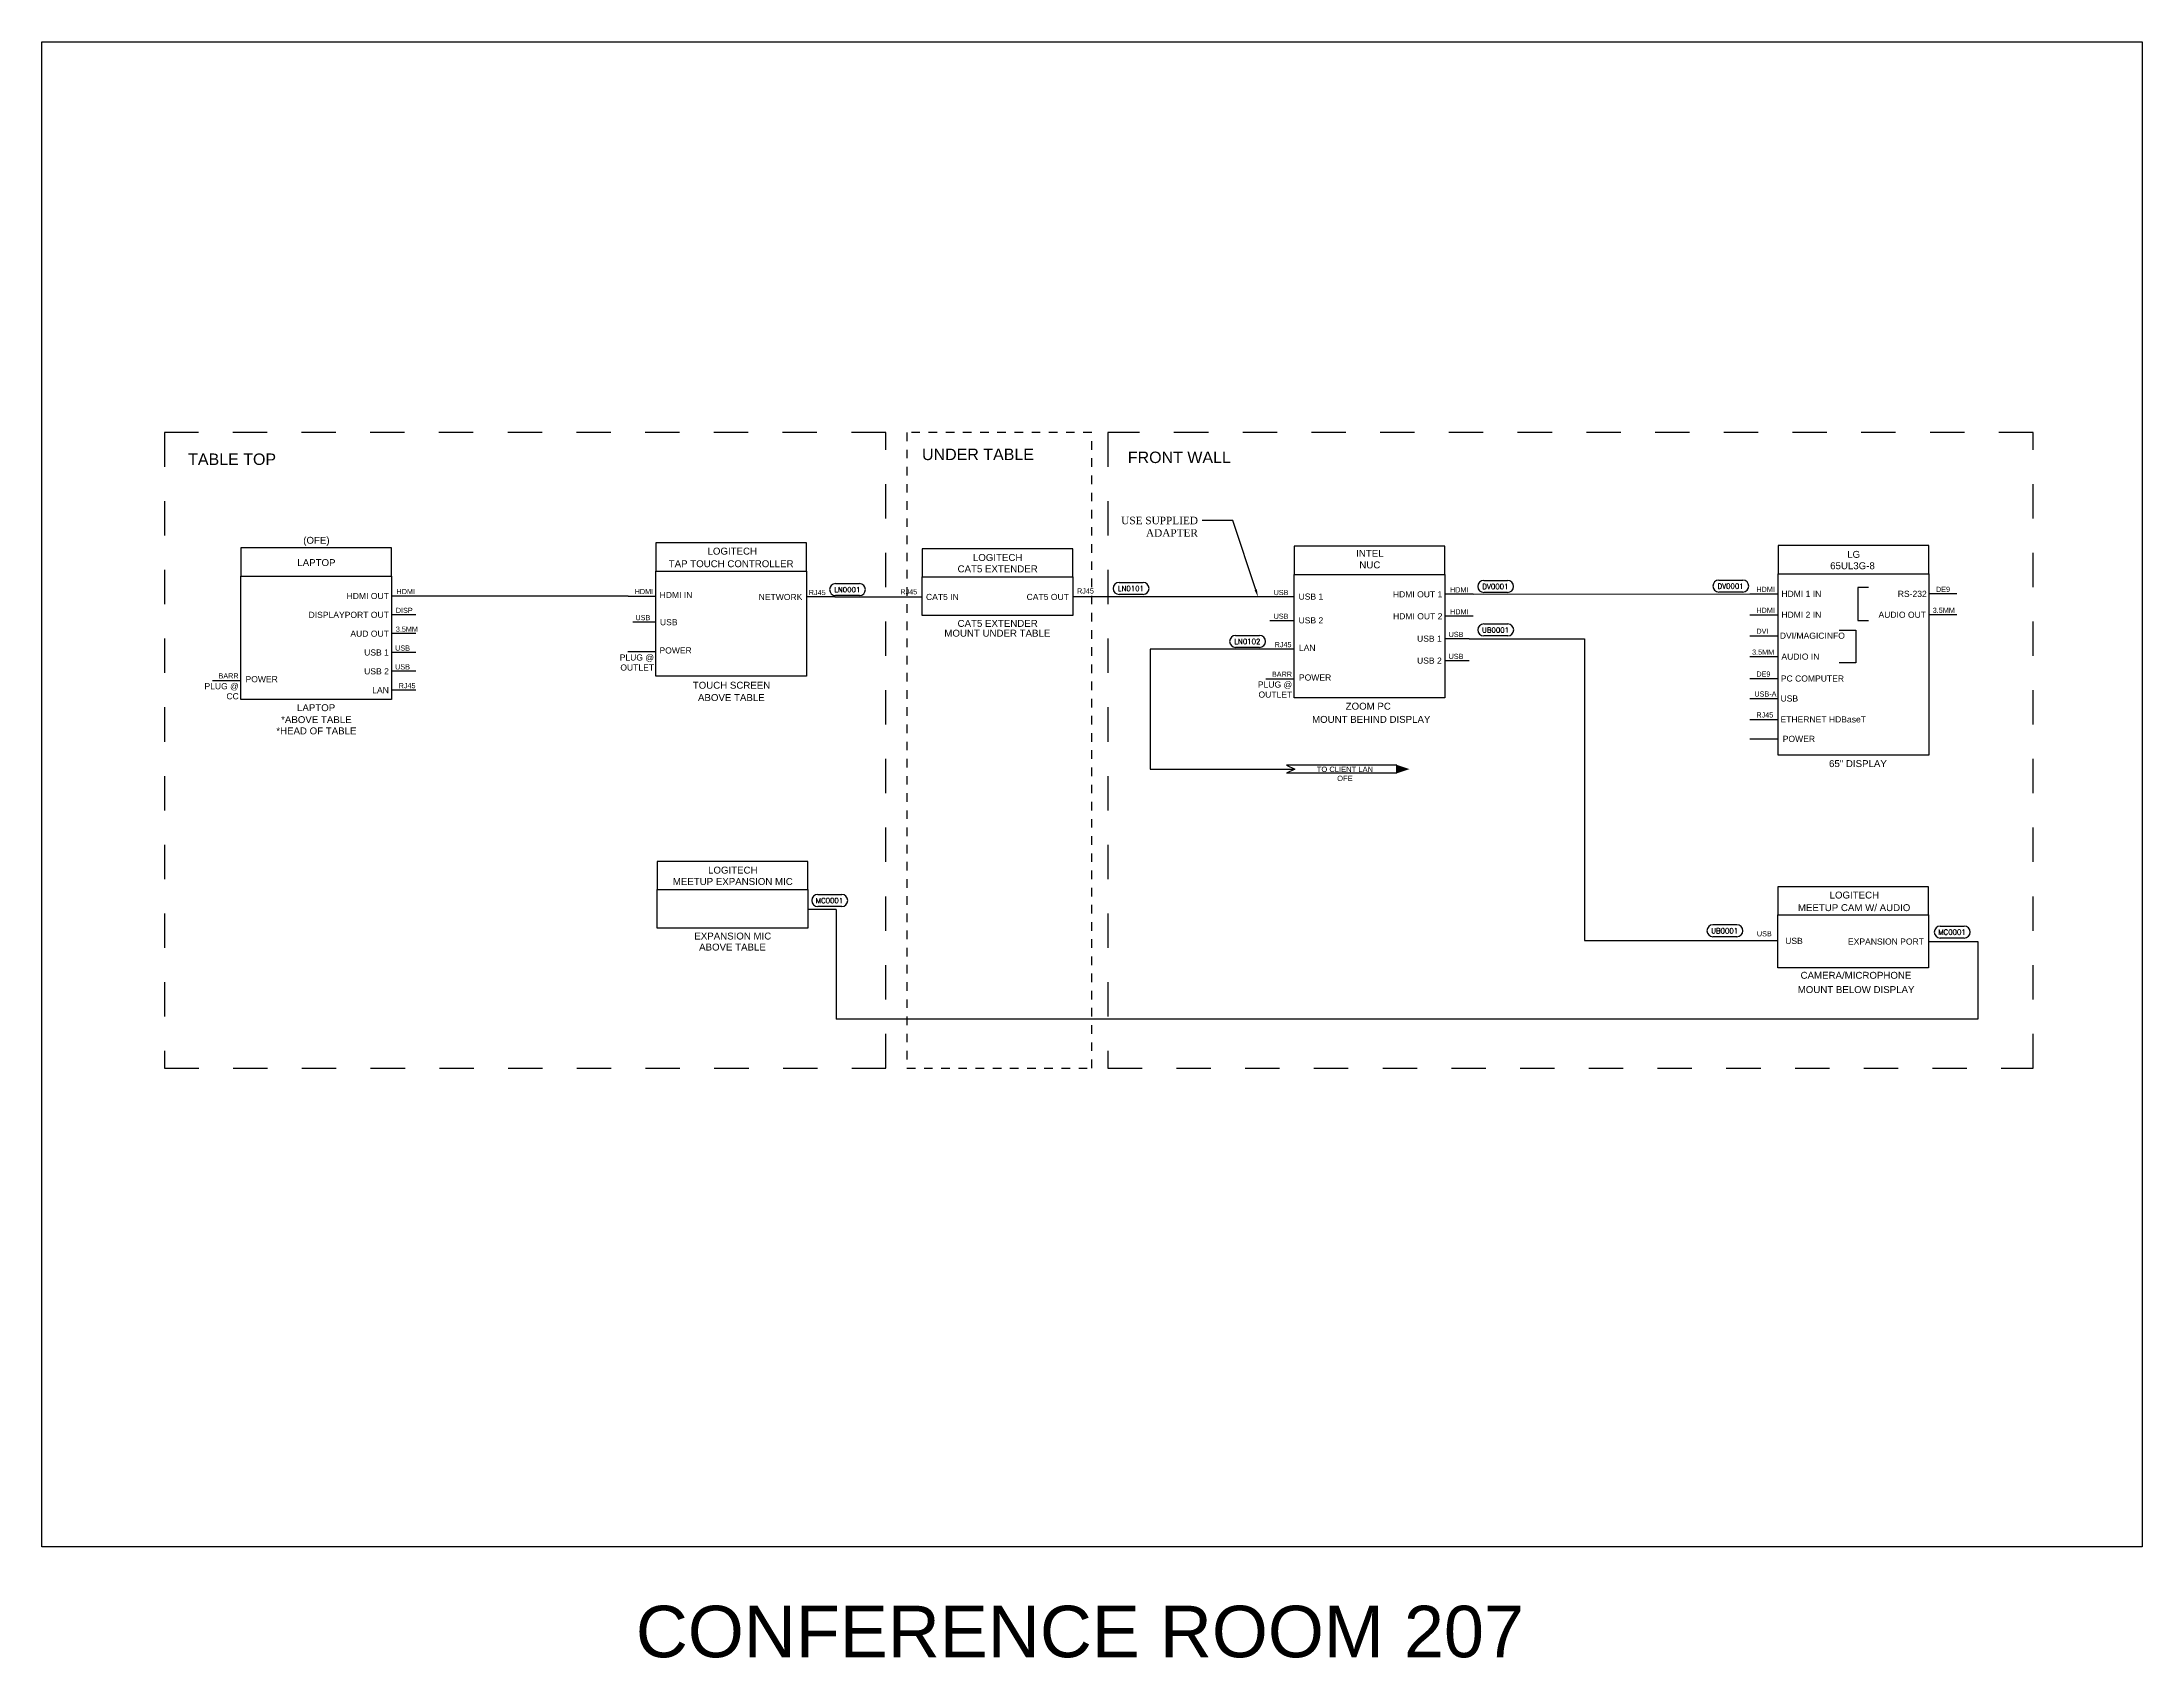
# Model space of a CAD drawing. Header units: inches. Extents: x 8 to 214, y -1 to 137.
# Drawn here: x 53.77 to 84.32, y -0.71 to 22.81 of the extents above; entities that cross this region are included whole.
import ezdxf
from ezdxf import colors
from ezdxf.entities.mleader import LeaderData, LeaderLine
from ezdxf.enums import TextEntityAlignment as Align
from ezdxf.math import Vec2, Vec3

# ---------------------------------------------------------------- set-up
doc = ezdxf.new("R2010")
doc.units = ezdxf.units.IN
doc.header["$MEASUREMENT"] = 0
doc.linetypes.add('1DASH', pattern=[1, 0.5, -0.5])
doc.linetypes.add('8DASH', pattern=[0.25, 0.125, -0.125])
for name, color, linetype in [('AV-1-DASH', 3, '1DASH'), ('AV-CABLE-AUDIO', 4, 'Continuous'), ('AV-CABLE-CNTRL', 2, 'Continuous'), ('AV-CABLE-VIDEO', 6, 'Continuous'), ('AV-CBL-AUDIO', 4, 'Continuous'), ('AV-DEVICE', 4, 'Continuous'), ('AV-NOTE', 1, 'Continuous'), ('AV-TEXT', 2, 'Continuous')]:
    doc.layers.add(name, color=color, linetype=linetype)
doc.layers.add('AV-VPRT', color=9, linetype='Continuous', plot=False)
doc.styles.add('AVCON', font='BOOKOS.TTF')
doc.styles.add('PDF Arial', font='arial.ttf')
doc.styles.get("Standard").update_dxf_attribs({"font": 'simplex.shx'})
doc.styles.add('WL-BASE', font='arial.ttf')

msp = doc.modelspace()

# ---------------------------------------------------------------- texts
at = {"style": 'WL-BASE'}
for s, height, p in [('TABLE TOP', 0.166524, (55.89365, 16.73502)), ('UNDER TABLE', 0.1665244, (66.57131, 16.80556)), ('FRONT WALL', 0.166524, (69.56565, 16.76234))]:
    msp.add_text(s, height=height, dxfattribs=at).set_placement(p, align=Align.MIDDLE_LEFT)
for s, height, p in [('LOGITECH', 0.100834, (64.17021, 15.39722)), ('TAP TOUCH CONTROLLER', 0.1008336, (64.70178, 15.21394)), ('TOUCH SCREEN', 0.1008336, (64.36306, 13.44555)), ('ZOOM PC', 0.100834, (73.39246, 13.14049)), ('65" DISPLAY', 0.1008336, (80.60851, 12.30496)), ('LOGITECH', 0.100834, (80.49574, 10.39205)), ('MEETUP CAM W/ AUDIO', 0.1008336, (80.95035, 10.20877)), ('CAMERA/MICROPHONE', 0.1008336, (80.96587, 9.22408))]:
    msp.add_text(s, height=height, dxfattribs=at).set_placement(p, align=Align.MIDDLE_RIGHT)
for s, height, p in [('CAT5 EXTENDER', 0.1008336, (67.67174, 14.34573)), ('EXPANSION MIC', 0.1008336, (63.81834, 9.79539)), ('CONFERENCE ROOM 207', 0.75, (68.86866, -0.32647))]:
    msp.add_text(s, height=height, dxfattribs=at).set_placement(p, align=Align.MIDDLE_CENTER)
at = {"color": 1, "style": 'WL-BASE'}
for s, height, p in [('LAPTOP', 0.100834, (57.75576, 13.11883)), ('ABOVE TABLE', 0.1008336, (63.7973, 13.26617)), ('*HEAD OF TABLE', 0.1008336, (57.75955, 12.78135)), ('*ABOVE TABLE', 0.1008336, (57.75955, 12.94497)), ('ABOVE TABLE', 0.1008336, (63.81373, 9.63489))]:
    msp.add_text(s, height=height, dxfattribs=at).set_placement(p, align=Align.MIDDLE_CENTER)
at = {"color": 1, "insert": (57.76018, 15.28073), "char_height": 0.100834, "attachment_point": 2, "style": 'WL-BASE'}
msp.add_mtext_dynamic_manual_height_columns('LAPTOP', width=3.0370483, gutter_width=1, heights=[0.11415], dxfattribs=at)
at = {"attachment_point": 2, "style": 'WL-BASE'}
for s, heights, insert, char_height in [('LOGITECH', [0], (67.67155, 15.35539), 0.100834), ('INTEL\\PNUC', [0.44475], (73.08689, 15.41548), 0.100834), ('LG', [0], (80.12582, 15.40071), 0.100834), ('CAT5 EXTENDER', [0], (67.67155, 15.18985), 0.1008336), ('\\pxqr;65UL3G-8', [0.11046], (78.91541, 15.23517), 0.1008336), ('LOGITECH', [0], (63.81815, 10.80505), 0.100834), ('MEETUP EXPANSION MIC', [0], (63.81815, 10.63951), 0.1008336)]:
    msp.add_mtext_dynamic_manual_height_columns(s, width=3.0370483, gutter_width=1, heights=heights, dxfattribs=dict(at, insert=insert, char_height=char_height))
at = {"layer": 'AV-CABLE-AUDIO', "color": 2, "style": 'WL-BASE'}
for s, height, p in [('NETWORK', 0.089047, (64.83043, 14.73007)), ('USB', 0.089047, (63.01428, 14.36327)), ('USB', 0.089047, (79.38575, 9.72489)), ('EXPANSION PORT', 0.0890469, (81.14902, 9.71542))]:
    msp.add_text(s, height=height, dxfattribs=at).set_placement(p, align=Align.MIDDLE_RIGHT)
for s, p in [('RJ45', (64.92397, 14.75746)), ('RJ45', (66.25535, 14.76777)), ('RJ45', (68.82576, 14.78011)), ('USB', (78.71796, 9.79087))]:
    msp.add_text(s, height=0.075347, dxfattribs=at).set_placement(p)
at = {"layer": 'AV-CABLE-AUDIO', "style": 'WL-BASE'}
for s, p in [('AUDIO OUT', (81.17846, 14.47141)), ('AUDIO IN', (79.62765, 13.86224))]:
    msp.add_text(s, height=0.089047, dxfattribs=at).set_placement(p, align=Align.MIDDLE_RIGHT)
for p in [(81.27663, 14.49881), (78.64802, 13.88964)]:
    msp.add_text('3.5MM', height=0.075347, dxfattribs=at).set_placement(p)
at = {"layer": 'AV-CABLE-AUDIO', "color": 1, "style": 'WL-BASE'}
for s, p in [('PLUG @', (62.67258, 13.84952)), ('OUTLET', (62.67258, 13.70354)), ('POWER', (63.22128, 13.95206)), ('PLUG @', (56.63073, 13.43134)), ('POWER', (57.19852, 13.53388)), ('PLUG @', (71.95744, 13.45571)), ('POWER', (72.52523, 13.55826)), ('CC', (56.63073, 13.28536)), ('OUTLET', (71.95744, 13.30973)), ('POWER', (79.56416, 12.66553))]:
    msp.add_text(s, height=0.089047, dxfattribs=at).set_placement(p, align=Align.MIDDLE_RIGHT)
for p in [(56.33561, 13.54422), (71.66231, 13.56859)]:
    msp.add_text('BARR', height=0.075347, dxfattribs=at).set_placement(p)
at = {"layer": 'AV-CABLE-CNTRL', "style": 'WL-BASE'}
msp.add_text('CAT5 IN', height=0.089047, dxfattribs=at).set_placement((66.6288, 14.73068), align=Align.MIDDLE_LEFT)
for s, height, p in [('CAT5 OUT', 0.089047, (68.70807, 14.73068)), ('USB 1', 0.089047, (72.40904, 14.73579)), ('USB 2', 0.089047, (72.40904, 14.39012)), ('USB 1', 0.089047, (74.1334, 14.12363)), ('USB 1', 0.089047, (58.81426, 13.92228)), ('LAN', 0.089047, (72.29694, 13.98912)), ('USB 2', 0.089047, (74.1334, 13.80403)), ('USB 2', 0.089047, (58.81426, 13.64829)), ('PC COMPUTER', 0.0890469, (79.98574, 13.54353)), ('LAN', 0.089047, (58.81426, 13.3743)), ('USB', 0.089047, (79.31754, 13.25307)), ('ETHERNET HDBaseT', 0.0890469, (80.30516, 12.94848))]:
    msp.add_text(s, height=height, dxfattribs=at).set_placement(p, align=Align.MIDDLE_RIGHT)
for s, p in [('USB', (71.68628, 14.75746)), ('USB', (62.40195, 14.39242)), ('USB', (71.68628, 14.41179)), ('RJ45', (71.70122, 13.99918)), ('USB', (74.23198, 14.14745)), ('USB', (58.90527, 13.94968)), ('USB', (58.90527, 13.67569)), ('USB', (74.23198, 13.82786)), ('RJ45', (58.95611, 13.4017)), ('DE9', (78.71057, 13.57093)), ('USB-A', (78.68124, 13.28047)), ('RJ45', (78.71057, 12.97588))]:
    msp.add_text(s, height=0.075347, dxfattribs=at).set_placement(p)
at = {"layer": 'AV-CABLE-CNTRL', "insert": (71.51503, 12.04988), "char_height": 0.0787771, "width": 2.4182784, "attachment_point": 7, "style": 'PDF Arial'}
msp.add_mtext('\\pxqc;TO CLIENT LAN\\POFE ', dxfattribs=at)
at = {"layer": 'AV-CABLE-VIDEO', "style": 'WL-BASE'}
for s, p in [('HDMI OUT', (58.81426, 14.74425)), ('HDMI OUT 1', (74.14097, 14.76863)), ('HDMI OUT 2', (74.14275, 14.44965))]:
    msp.add_text(s, height=0.089047, dxfattribs=at).set_placement(p, align=Align.MIDDLE_RIGHT)
for p in [(58.92561, 14.77165), (74.25232, 14.79603), (74.25409, 14.47705)]:
    msp.add_text('HDMI', height=0.075347, dxfattribs=at).set_placement(p)
at = {"layer": 'AV-CABLE-VIDEO', "color": 6, "style": 'WL-BASE'}
for s, p in [('HDMI', (62.38978, 14.77165)), ('HDMI', (78.71057, 14.8034)), ('HDMI', (78.71057, 14.49881)), ('DVI', (78.71057, 14.19423))]:
    msp.add_text(s, height=0.075347, dxfattribs=at).set_placement(p)
for s, height, p in [('HDMI IN', 0.089047, (63.23049, 14.75907)), ('HDMI 1 IN', 0.089047, (79.65505, 14.776)), ('HDMI 2 IN', 0.089047, (79.65505, 14.47141)), ('DVI/MAGICINFO', 0.0890469, (79.99844, 14.16683))]:
    msp.add_text(s, height=height, dxfattribs=at).set_placement(p, align=Align.MIDDLE_RIGHT)
at = {"layer": 'AV-CABLE-VIDEO', "color": 2, "style": 'WL-BASE'}
msp.add_text('RS-232', height=0.089047, dxfattribs=at).set_placement((81.18944, 14.776), align=Align.MIDDLE_RIGHT)
msp.add_text('DE9', height=0.075347, dxfattribs=at).set_placement((81.32396, 14.8034))
at = {"layer": 'AV-CABLE-VIDEO', "color": 114, "true_color": 0x139b48, "style": 'WL-BASE'}
msp.add_text('DISPLAYPORT OUT', height=0.0890469, dxfattribs=at).set_placement((58.81426, 14.47026), align=Align.MIDDLE_RIGHT)
msp.add_text('DISP', height=0.075347, dxfattribs=at).set_placement((58.91544, 14.49766))
at = {"layer": 'AV-CBL-AUDIO', "style": 'WL-BASE'}
msp.add_text('AUD OUT', height=0.089047, dxfattribs=at).set_placement((58.81426, 14.19627), align=Align.MIDDLE_RIGHT)
msp.add_text('3.5MM', height=0.075347, dxfattribs=at).set_placement((58.91544, 14.22367))
at = {"layer": 'AV-NOTE', "style": 'WL-BASE'}
msp.add_text('MOUNT UNDER TABLE', height=0.1008336, dxfattribs=at).set_placement((67.66713, 14.20308), align=Align.MIDDLE_CENTER)
for s, p in [('MOUNT BEHIND DISPLAY', (73.96777, 12.94874)), ('MOUNT BELOW DISPLAY', (81.01028, 9.0161))]:
    msp.add_text(s, height=0.1008336, dxfattribs=at).set_placement(p, align=Align.MIDDLE_RIGHT)
at = {"layer": 'AV-NOTE', "color": 1, "insert": (57.76018, 15.60539), "char_height": 0.100834, "attachment_point": 2, "style": 'WL-BASE'}
msp.add_mtext_dynamic_manual_height_columns('(OFE)', width=3.0370483, gutter_width=1, heights=[0], dxfattribs=at)

# ---------------------------------------------------------------- blocks, each defined once
blk = doc.blocks.new('WIRE_LABEL')
at = {"layer": 'AV-TEXT'}
for p, q in [((-0.137, 0.141), (0.143, 0.141)), ((0.143, 0), (-0.137, 0))]:
    blk.add_line(p, q, dxfattribs=at)
for centre, start, end in [((-0.137, 0.07), 90, 270), ((0.143, 0.07), 270, 90)]:
    blk.add_arc(centre, 0.0703, start, end, dxfattribs=at)
blk.add_attdef('NUMBER', text='', height=0.06, dxfattribs=at).set_placement((0, 0.039), align=Align.CENTER)

# ---------------------------------------------------------------- linework, layer by layer
at = {"color": 1}
for points in [[(56.6598, 15.03472), (58.85172, 15.03472), (58.85172, 15.4457), (56.6598, 15.4457)], [(56.6598, 15.03472), (58.85172, 15.03472), (58.85172, 13.23582), (56.6598, 13.23582)]]:
    msp.add_lwpolyline(points, close=True, dxfattribs=at)
for points in [[(62.69954, 15.10706), (64.89146, 15.10706), (64.89146, 15.51805), (62.69954, 15.51805)], [(66.57117, 15.02114), (68.7631, 15.02114), (68.7631, 15.43213), (66.57117, 15.43213)], [(71.98651, 15.05909), (74.17843, 15.05909), (74.17843, 15.47008), (71.98651, 15.47008)], [(79.02544, 15.06646), (81.21736, 15.06646), (81.21736, 15.47745), (79.02544, 15.47745)], [(62.69954, 15.10706), (64.89146, 15.10706), (64.89146, 13.57963), (62.69954, 13.57963)], [(66.57117, 15.02114), (68.7631, 15.02114), (68.7631, 14.46272), (66.57117, 14.46272)], [(71.98651, 15.05909), (74.17843, 15.05909), (74.17843, 13.26019), (71.98651, 13.26019)], [(79.02544, 15.06646), (81.21736, 15.06646), (81.21736, 12.42816), (79.02544, 12.42816)], [(62.71777, 10.4708), (64.9097, 10.4708), (64.9097, 10.88179), (62.71777, 10.88179)], [(62.71777, 10.4708), (64.9097, 10.4708), (64.9097, 9.91238), (62.71777, 9.91238)], [(79.02508, 10.10189), (81.217, 10.10189), (81.217, 10.51288), (79.02508, 10.51288)], [(79.02508, 10.10189), (81.217, 10.10189), (81.217, 9.33183), (79.02508, 9.33183)]]:
    msp.add_lwpolyline(points, close=True)
at = {"layer": 'AV-1-DASH'}
for points in [[(55.54909, 17.12401), (55.54909, 7.87318), (66.04286, 7.87318), (66.04286, 17.12401), (55.54909, 17.12401)], [(69.27336, 17.12401), (69.27336, 7.87318), (82.73706, 7.87318), (82.73706, 17.12401), (69.27336, 17.12401)]]:
    msp.add_lwpolyline(points, dxfattribs=at)
at = {"layer": 'AV-1-DASH', "linetype": '8DASH'}
msp.add_lwpolyline([(66.35042, 17.12401), (66.35042, 7.87318), (69.04184, 7.87318), (69.04184, 17.12401), (66.35042, 17.12401)], dxfattribs=at)
at = {"layer": 'AV-CABLE-AUDIO', "color": 2}
for p, q in [((65.30245, 14.73007), (64.89146, 14.73007)), ((62.69918, 14.36257), (62.36338, 14.36257)), ((79.01947, 9.72489), (78.60848, 9.72489))]:
    msp.add_line(p, q, dxfattribs=at)
at = {"layer": 'AV-CABLE-AUDIO', "color": 7}
for p, q in [((80.34111, 14.86666), (80.18757, 14.86666)), ((80.18757, 14.86666), (80.18757, 14.38773)), ((80.18757, 14.38773), (80.34111, 14.38773)), ((79.91733, 14.24909), (80.15687, 14.24909)), ((80.15687, 14.24909), (80.15687, 13.77016)), ((80.15687, 13.77016), (79.91733, 13.77016))]:
    msp.add_line(p, q, dxfattribs=at)
at = {"layer": 'AV-CABLE-AUDIO'}
for p, q in [((81.62835, 14.47141), (81.21736, 14.47141)), ((78.61445, 13.86224), (79.02544, 13.86224))]:
    msp.add_line(p, q, dxfattribs=at)
at = {"layer": 'AV-CABLE-AUDIO', "color": 1}
for p, q in [((62.29066, 13.935), (62.70165, 13.935)), ((56.24881, 13.51682), (56.6598, 13.51682)), ((71.57552, 13.54119), (71.98651, 13.54119)), ((78.61445, 12.66553), (79.02544, 12.66553))]:
    msp.add_line(p, q, dxfattribs=at)
at = {"layer": 'AV-CABLE-CNTRL'}
for p, q in [((66.16019, 14.73068), (66.57117, 14.73068)), ((71.63273, 14.73007), (68.7631, 14.73068)), ((71.98651, 14.73007), (71.63273, 14.73007)), ((71.98651, 14.38439), (71.63273, 14.38439)), ((74.53221, 14.12006), (74.17843, 14.12006)), ((59.2055, 13.92228), (58.85172, 13.92228)), ((71.98564, 13.97178), (71.63186, 13.97178)), ((74.53221, 13.80046), (74.17843, 13.80046)), ((59.2055, 13.64829), (58.85172, 13.64829)), ((78.61445, 13.54353), (79.02544, 13.54353)), ((59.2055, 13.3743), (58.85172, 13.3743)), ((78.61445, 13.25307), (79.02544, 13.25307)), ((78.61445, 12.94848), (79.02544, 12.94848)), ((73.47827, 12.28338), (71.87612, 12.28338)), ((71.87612, 12.28338), (71.9962, 12.22471)), ((71.9962, 12.22471), (71.87612, 12.16604)), ((73.47827, 12.16635), (73.47827, 12.28338)), ((73.47827, 12.16604), (71.87612, 12.16604)), ((65.32068, 10.18034), (64.9097, 10.18034))]:
    msp.add_line(p, q, dxfattribs=at)
at = {"layer": 'AV-CABLE-CNTRL', "color": 1}
msp.add_line((73.47827, 12.16604), (73.47827, 12.28338), dxfattribs=at)
at = {"layer": 'AV-CABLE-CNTRL'}
for points in [[(65.30245, 14.73007), (66.16019, 14.73007)], [(74.53221, 14.12006), (76.211, 14.12006), (76.211, 9.7305), (78.60848, 9.7305)], [(71.63186, 13.97178), (69.8885, 13.97178), (69.8885, 12.22331), (71.98905, 12.22331)], [(65.32068, 10.18034), (65.32068, 8.58689)], [(81.217, 9.71686), (81.93228, 9.71686), (81.93228, 8.58689), (65.32068, 8.58689)]]:
    msp.add_lwpolyline(points, dxfattribs=at)
msp.add_solid([(73.47827, 12.28605), (73.66332, 12.22437), (73.47827, 12.16269)], dxfattribs=at)
at = {"layer": 'AV-CABLE-VIDEO'}
for p, q in [((59.26271, 14.74425), (58.85172, 14.74425)), ((74.58942, 14.76863), (74.17843, 14.76863)), ((74.59119, 14.44965), (74.1802, 14.44965))]:
    msp.add_line(p, q, dxfattribs=at)
at = {"layer": 'AV-CABLE-VIDEO', "color": 6}
for p, q in [((62.29366, 14.74425), (62.70464, 14.74425)), ((78.61445, 14.776), (79.02544, 14.776)), ((78.61445, 14.47141), (79.02544, 14.47141)), ((78.61445, 14.16683), (79.02544, 14.16683))]:
    msp.add_line(p, q, dxfattribs=at)
at = {"layer": 'AV-CABLE-VIDEO', "color": 2}
msp.add_line((81.62835, 14.776), (81.21736, 14.776), dxfattribs=at)
at = {"layer": 'AV-CABLE-VIDEO', "color": 114, "true_color": 0x139b48}
msp.add_line((59.2055, 14.47026), (58.85172, 14.47026), dxfattribs=at)
at = {"layer": 'AV-CABLE-VIDEO'}
for points in [[(61.34861, 14.74425), (59.26271, 14.74425)], [(62.29366, 14.74425), (61.34861, 14.74425)], [(74.58942, 14.76863), (78.61445, 14.776)]]:
    msp.add_lwpolyline(points, dxfattribs=at)
at = {"layer": 'AV-CBL-AUDIO'}
msp.add_line((59.2055, 14.19627), (58.85172, 14.19627), dxfattribs=at)
at = {"layer": 'AV-VPRT'}
msp.add_lwpolyline([(53.76755, 22.80737), (84.32113, 22.80737), (84.32113, 0.90547), (53.76755, 0.90547)], close=True, dxfattribs=at)

# ---------------------------------------------------------------- block references
at = {"layer": 'AV-DEVICE', "xscale": 1.241608134679848, "yscale": 1.241608134679848, "zscale": 1.241608134679848}
for p, values in [((74.91375, 14.79674), {'NUMBER': 'DV0001'}), ((78.33522, 14.80179), {'NUMBER': 'DV0001'}), ((65.48343, 14.75084), {'NUMBER': 'LN0001'}), ((69.6097, 14.76727), {'NUMBER': 'LN0101'}), ((71.30451, 13.9967), {'NUMBER': 'LN0102'}), ((74.91565, 14.16293), {'NUMBER': 'UB0001'}), ((65.22516, 10.22588), {'NUMBER': 'MC0001'}), ((78.24902, 9.78592), {'NUMBER': 'UB0001'}), ((81.5568, 9.76635), {'NUMBER': 'MC0001'})]:
    msp.add_blockref('WIRE_LABEL', p, dxfattribs=at).add_auto_attribs(values)

msp.set_redraw_order([(e.dxf.handle, doc.entitydb.next_handle()) for e in msp.query("TEXT MTEXT ATTDEF DIMENSION ARC_DIMENSION")])  # texts and dimensions are drawn at this point

# ---------------------------------------------------------------- leaders
at = {"layer": 'AV-NOTE'}
ml = msp.add_multileader_mtext('Standard', dxfattribs=at)
ml.set_content('USE SUPPLIED\\PADAPTER', color=256, style='AVCON')
ml.set_leader_properties()
ml.build(insert=Vec2(0, 0))
ml.multileader.update_dxf_attribs({"dogleg_length": 0.36, "arrow_head_size": 0.10864})
ctx = ml.context
ctx.base_point, ctx.char_height, ctx.arrow_head_size, ctx.landing_gap_size, ctx.plane_origin = Vec3(69.27336, 15.84345), 0.1086407, 0.10864, 0.11174, Vec3(71.43786, 21.27832)
ctx.text_align_type = 2
notes = []
notes.append((ctx, [(1, (1, 1, 0), (71.09231, 15.84345), (-1, 0), 0.44698, [(0, [(71.46011, 14.73062)], 0, [])])]))
ctx.mtext.insert, ctx.mtext.alignment, ctx.mtext.flow_direction = Vec3(70.58615, 15.89777), 3, 5
for ctx, leaders in notes:
    for number, flags, end, landing, length, lines in leaders:
        leader = LeaderData()
        leader.index, (leader.has_last_leader_line, leader.has_dogleg_vector, leader.attachment_direction) = number, flags
        leader.last_leader_point, leader.dogleg_vector, leader.dogleg_length = Vec3(end), Vec3(landing), length
        for number, points, colour, breaks in lines:
            line = LeaderLine()
            line.index, line.vertices, line.color, line.breaks = number, Vec3.list(points), colors.encode_raw_color(colour), breaks
            leader.lines.append(line)
        ctx.leaders.append(leader)

doc.saveas('drawing.dxf')
